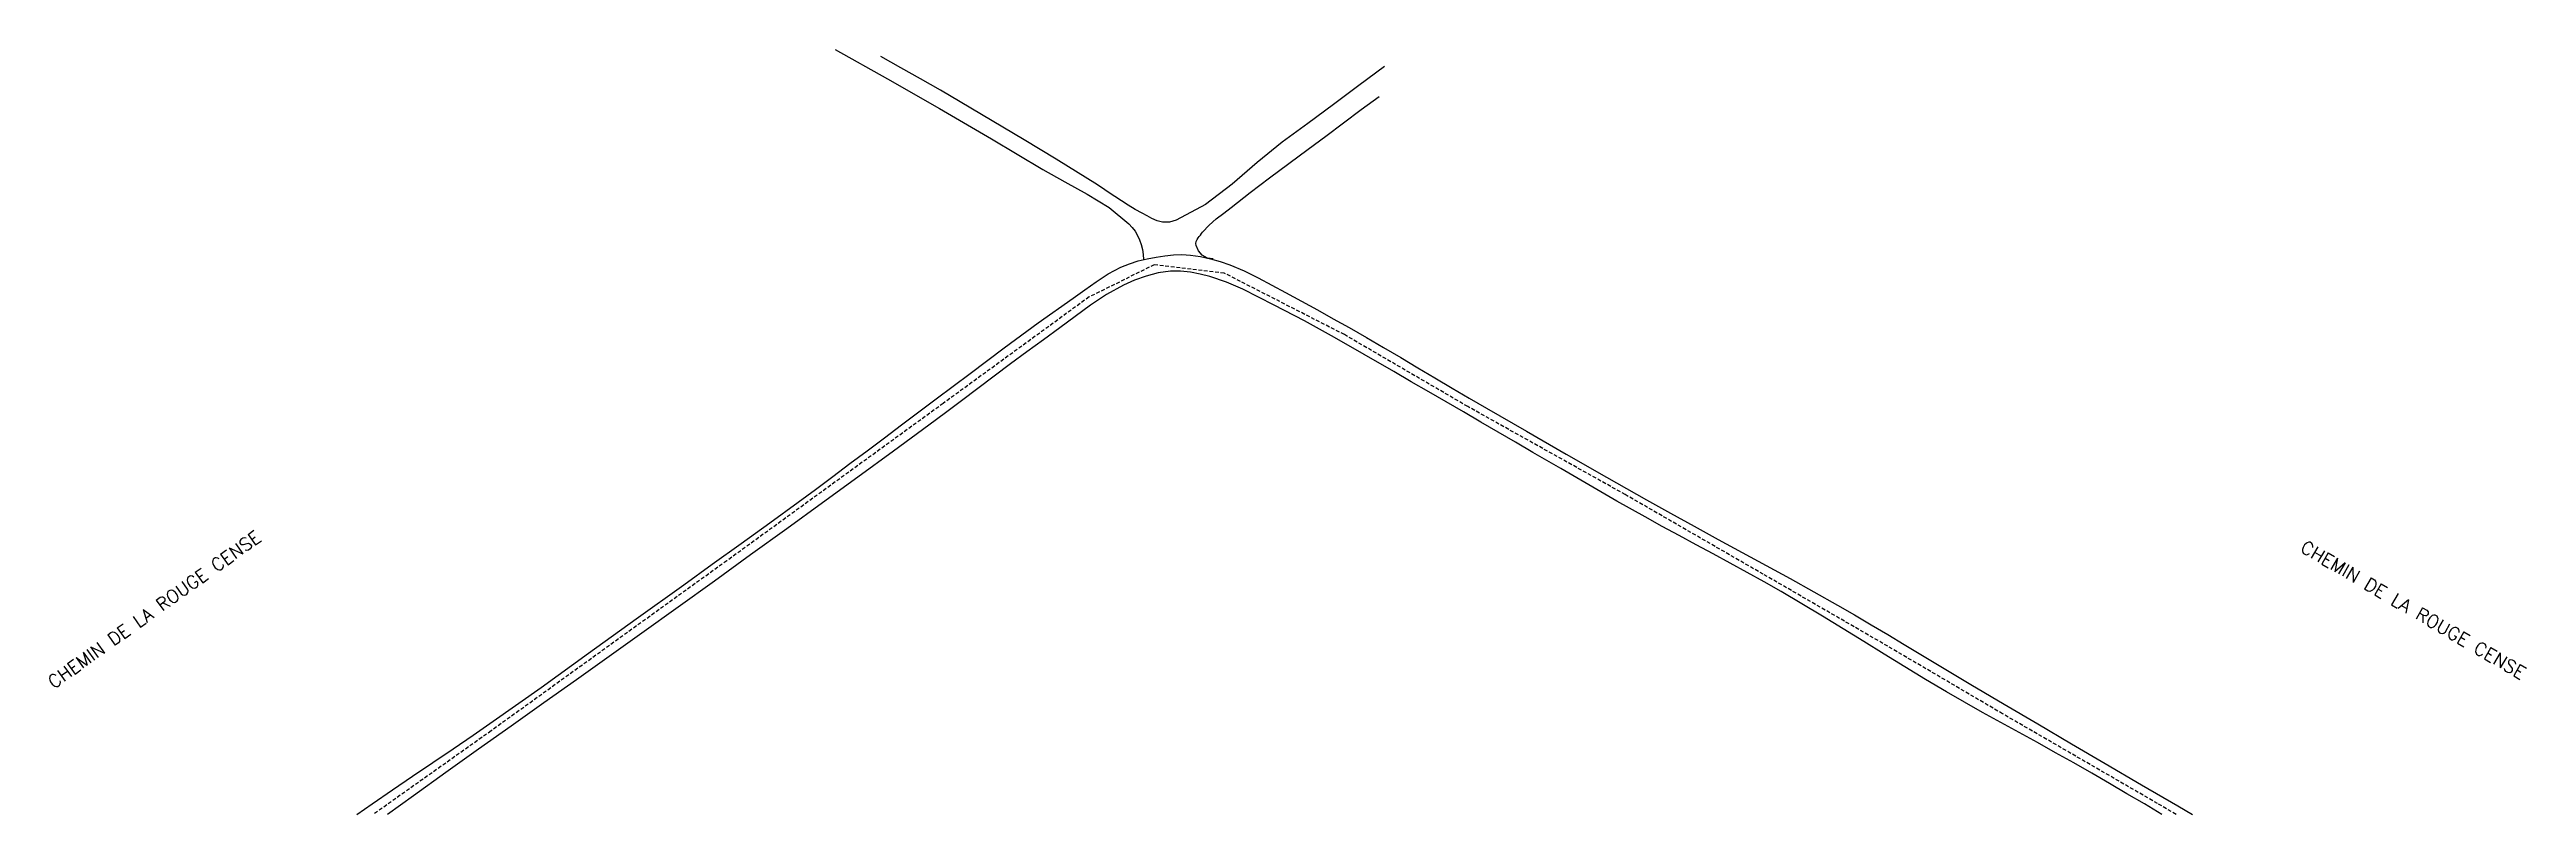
# Model space of a CAD drawing. Header units: millimetres. Extents: x 113000 to 114000, y 148000 to 148862.
# Drawn here: x 113582.8 to 113916.7, y 148000 to 148103.1 of the extents above; entities that cross this region are included whole.
import ezdxf

# ---------------------------------------------------------------- set-up
doc = ezdxf.new("R2010")
doc.units = ezdxf.units.MM
doc.linetypes.add('DASHED', pattern=[0.75, 0.5, -0.25])
for name, color, linetype in [('W0001', 6, 'DASHED'), ('W0008', 7, 'CONTINUOUS'), ('W0071', 7, 'CONTINUOUS'), ('W0989', 7, 'CONTINUOUS')]:
    doc.layers.add(name, color=color, linetype=linetype)
doc.styles.get("Standard").update_dxf_attribs({"font": 'romans.shx', "width": 0.85})

msp = doc.modelspace()

# ---------------------------------------------------------------- texts
at = {"layer": 'W0989'}
for rotation, p in [(35.5518, (113583.37, 148016.87)), (329.8122, (113886.03, 148035.5))]:
    msp.add_text('CHEMIN DE LA ROUGE CENSE', height=1.75, rotation=rotation, dxfattribs=at).set_placement(p)

# ---------------------------------------------------------------- linework, layer by layer
at = {"layer": 'W0001'}
msp.add_lwpolyline([(113869.44, 148000), (113866.94, 148001.47), (113846.06, 148013.56), (113830.57, 148022.67), (113813.79, 148032.37), (113795.19, 148043.1), (113773.96, 148054.97), (113757.33, 148064.66), (113741.14, 148072.95), (113731.71, 148074.07), (113722.93, 148069.74), (113703.26, 148055.39), (113674.08, 148034.18), (113642.32, 148011.26), (113626.44, 148000)], dxfattribs=at)
at = {"layer": 'W0008'}
for points in [[(113624.22, 148000), (113626.3, 148001.44), (113629.02, 148003.3), (113631.74, 148005.15), (113634.47, 148006.99), (113637.19, 148008.83), (113639.91, 148010.69), (113642.61, 148012.57), (113649.05, 148017.13), (113655.47, 148021.73), (113661.87, 148026.35), (113668.28, 148030.96), (113672.14, 148033.73), (113676.01, 148036.5), (113679.87, 148039.28), (113683.71, 148042.08), (113686.05, 148043.8), (113688.37, 148045.54), (113690.69, 148047.28), (113693.01, 148049.02), (113695.33, 148050.77), (113697.64, 148052.52), (113699.96, 148054.26), (113702.29, 148055.99), (113706.88, 148059.42), (113711.47, 148062.86), (113716.08, 148066.26), (113720.76, 148069.57), (113722.33, 148070.68), (113723.89, 148071.79), (113725.51, 148072.84), (113727.22, 148073.74), (113728.37, 148074.21), (113729.55, 148074.59), (113730.75, 148074.89), (113731.96, 148075.12), (113733.12, 148075.29), (113734.28, 148075.4), (113735.44, 148075.44), (113736.61, 148075.38), (113737.96, 148075.19), (113739.29, 148074.89), (113740.6, 148074.51), (113741.89, 148074.07), (113743.83, 148073.26), (113745.7, 148072.31), (113747.55, 148071.31), (113749.39, 148070.32), (113751.55, 148069.17), (113753.7, 148068), (113755.84, 148066.8), (113757.98, 148065.6), (113760.3, 148064.27), (113762.62, 148062.92), (113764.93, 148061.56), (113767.24, 148060.2), (113769.54, 148058.83), (113771.85, 148057.46), (113774.16, 148056.1), (113776.48, 148054.75), (113781.86, 148051.64), (113787.25, 148048.54), (113792.65, 148045.45), (113798.06, 148042.39), (113801.27, 148040.6), (113804.5, 148038.83), (113807.73, 148037.07), (113810.96, 148035.32), (113814.19, 148033.56), (113817.41, 148031.79), (113820.62, 148030), (113823.82, 148028.19), (113826.08, 148026.89), (113828.33, 148025.57), (113830.57, 148024.23), (113832.8, 148022.89), (113835.04, 148021.54), (113837.27, 148020.2), (113839.51, 148018.86), (113841.75, 148017.53), (113846.28, 148014.86), (113850.81, 148012.19), (113855.34, 148009.53), (113859.88, 148006.87), (113864.77, 148004.01), (113869.66, 148001.15), (113871.63, 148000)], [(113867.52, 148000), (113867.5, 148000.01), (113865.16, 148001.41), (113862.81, 148002.8), (113860.45, 148004.19), (113858.09, 148005.55), (113855.65, 148006.95), (113853.2, 148008.32), (113850.74, 148009.68), (113848.27, 148011.03), (113845.81, 148012.39), (113843.35, 148013.75), (113840.9, 148015.13), (113838.47, 148016.53), (113835.67, 148018.19), (113832.88, 148019.88), (113830.11, 148021.59), (113827.34, 148023.3), (113824.57, 148025.02), (113821.8, 148026.72), (113819.01, 148028.4), (113816.2, 148030.05), (113813.93, 148031.34), (113811.64, 148032.61), (113809.35, 148033.86), (113807.05, 148035.1), (113804.74, 148036.33), (113802.44, 148037.57), (113800.15, 148038.82), (113797.87, 148040.09), (113794.07, 148042.24), (113790.29, 148044.42), (113786.51, 148046.61), (113782.74, 148048.79), (113780.39, 148050.15), (113778.05, 148051.51), (113775.72, 148052.88), (113773.38, 148054.25), (113771.04, 148055.61), (113768.7, 148056.97), (113766.35, 148058.32), (113764, 148059.67), (113760, 148061.96), (113756.01, 148064.26), (113751.98, 148066.51), (113747.88, 148068.64), (113745.76, 148069.71), (113743.63, 148070.77), (113741.44, 148071.72), (113739.18, 148072.49), (113737.88, 148072.82), (113736.57, 148073.08), (113735.23, 148073.22), (113733.88, 148073.21), (113732.23, 148072.97), (113730.62, 148072.55), (113729.06, 148071.99), (113727.54, 148071.32), (113725.27, 148070.08), (113723.13, 148068.63), (113721.06, 148067.09), (113718.99, 148065.58), (113716.76, 148063.98), (113714.54, 148062.36), (113712.33, 148060.72), (113710.13, 148059.07), (113707.94, 148057.42), (113705.74, 148055.76), (113703.55, 148054.11), (113701.34, 148052.48), (113696.56, 148048.97), (113691.77, 148045.47), (113686.97, 148041.98), (113682.18, 148038.5), (113677.3, 148034.97), (113672.42, 148031.45), (113667.53, 148027.94), (113662.64, 148024.43), (113658.25, 148021.29), (113653.85, 148018.16), (113649.45, 148015.03), (113645.04, 148011.91), (113640.64, 148008.78), (113636.24, 148005.65), (113631.85, 148002.51), (113628.35, 148000)]]:
    msp.add_lwpolyline(points, dxfattribs=at)
at = {"layer": 'W0071'}
for points in [[(113688.7, 148103.08), (113695.75, 148099.13), (113702.77, 148095.12), (113709.75, 148091.05), (113716.7, 148086.9), (113719.65, 148085.23), (113722.68, 148083.6), (113725.63, 148081.79), (113728.3, 148079.59), (113728.74, 148079.11), (113729.12, 148078.59), (113729.45, 148078.03), (113729.73, 148077.45), (113729.95, 148076.81), (113730.12, 148076.15), (113730.21, 148075.48), (113730.24, 148074.8)], [(113762.73, 148100.79), (113759.3, 148098.23), (113755.86, 148095.67), (113752.42, 148093.12), (113748.97, 148090.58), (113745.57, 148087.84), (113742.2, 148084.92), (113738.62, 148082.19), (113734.66, 148080.08), (113734.22, 148079.93), (113733.76, 148079.83), (113733.3, 148079.8), (113732.83, 148079.83), (113732.09, 148080), (113731.39, 148080.3), (113730.73, 148080.66), (113730.08, 148081.01), (113729.13, 148081.54), (113728.2, 148082.09), (113727.29, 148082.68), (113726.39, 148083.27), (113725.49, 148083.88), (113724.59, 148084.48), (113723.69, 148085.08), (113722.77, 148085.65), (113718.49, 148088.29), (113714.19, 148090.9), (113709.87, 148093.49), (113705.54, 148096.05), (113702.88, 148097.59), (113700.21, 148099.12), (113697.54, 148100.63), (113694.85, 148102.12)], [(113739.63, 148074.86), (113738.87, 148074.98), (113738.18, 148075.35), (113737.66, 148075.93), (113737.36, 148076.65), (113737.33, 148076.93), (113737.37, 148077.21), (113737.47, 148077.47), (113737.61, 148077.71), (113737.76, 148077.9), (113737.92, 148078.08), (113738.08, 148078.27), (113738.23, 148078.45), (113739.1, 148079.41), (113740.07, 148080.25), (113741.09, 148081.03), (113742.09, 148081.81), (113744.64, 148083.82), (113747.22, 148085.77), (113749.83, 148087.7), (113752.43, 148089.64), (113754.82, 148091.42), (113757.21, 148093.2), (113759.6, 148094.98), (113762, 148096.75)]]:
    msp.add_lwpolyline(points, dxfattribs=at)

msp.set_redraw_order([(e.dxf.handle, doc.entitydb.next_handle()) for e in msp.query("TEXT MTEXT ATTDEF DIMENSION ARC_DIMENSION")])  # texts and dimensions are drawn at this point

doc.saveas('drawing.dxf')
